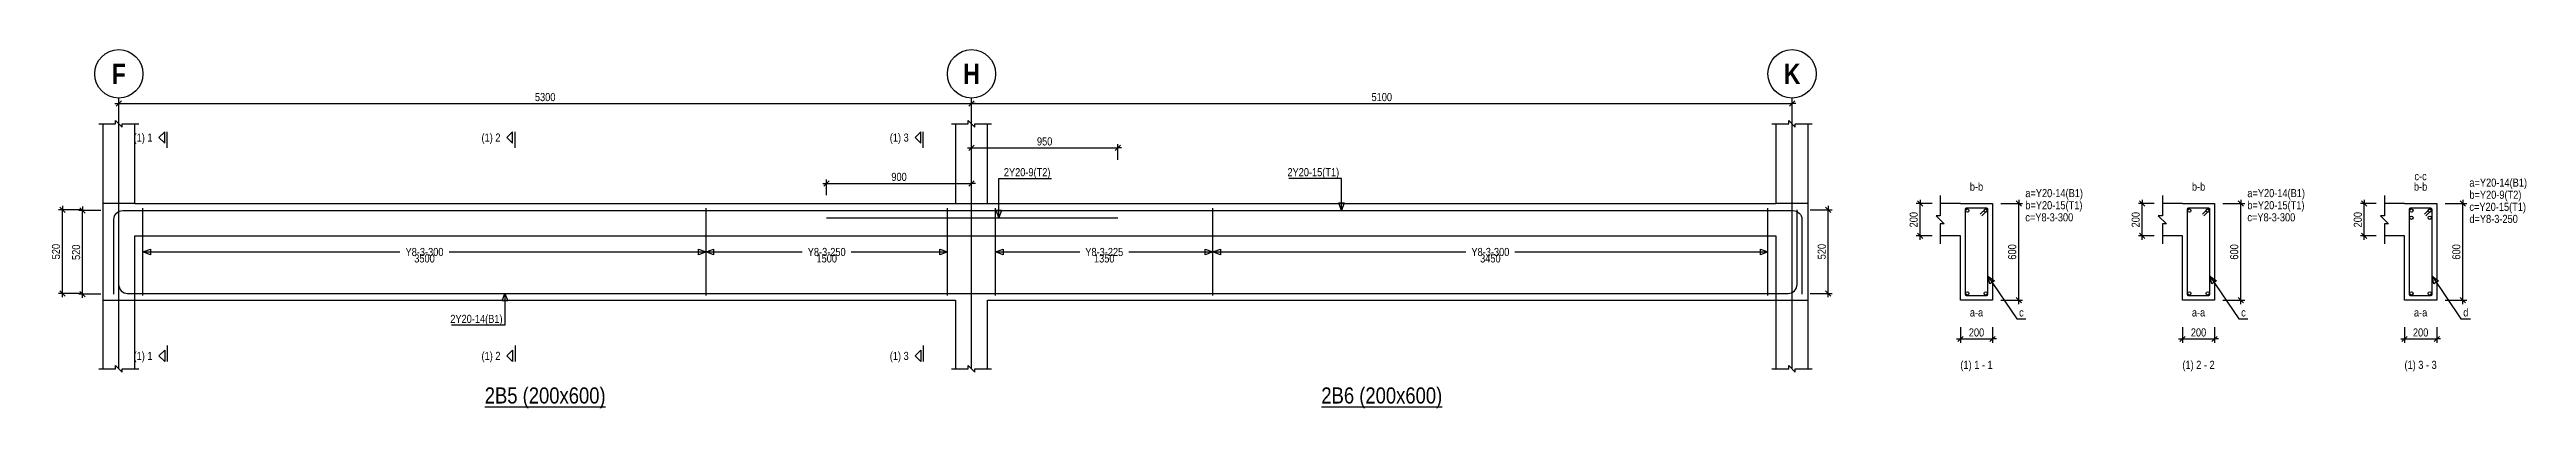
# Model space of a CAD drawing. Extents: x 0 to 206258, y -403073 to 0.
# Drawn here: x 35156 to 65947, y -220874 to -216424 of the extents above; entities that cross this region are included whole.
import ezdxf
from ezdxf.enums import TextEntityAlignment as Align
from ezdxf.lldxf.tags import DXFTag

# ---------------------------------------------------------------- set-up
doc = ezdxf.new("R2010")
doc.units = 0
doc.header["$LTSCALE"] = 1000
for name, color, linetype in [('Axis Circle(Dir 2)', 150, 'Continuous'), ('Axis Label(Dir 1)', 7, 'Continuous'), ('Axis Line(Dir 2)', 150, 'CENTER2'), ('Break Line', 5, 'Continuous'), ('Dimension Line', 5, 'Continuous'), ('Dimension Text', 5, 'Continuous'), ('Front Elevation Line', 40, 'Continuous'), ('Leader Line', 5, 'Continuous'), ('Link Line', 3, 'Continuous'), ('Rebar Label', 6, 'Continuous'), ('Rebar Line', 7, 'Continuous'), ('Section Label', 1, 'Continuous'), ('Section Line', 1, 'Continuous'), ('Top Rebar Label', 6, 'Continuous'), ('Top Rebar Line', 7, 'Continuous')]:
    doc.layers.add(name, color=color, linetype=linetype)
for name, color, linetype, true_color in [('Beam Label(D)', 94, 'Continuous', 0x008100), ('Beam Line(D)', 112, 'Continuous', 0x00bd5e), ('Link Label', 94, 'Continuous', 0x008100)]:
    doc.layers.add(name, color=color, linetype=linetype, true_color=true_color)
doc.styles.add('Axis Label(Dir 1)', font='ARIALNB.TTF', dxfattribs={"height": 250})
doc.styles.add('Beam Label(D)', font='ARIALN.TTF', dxfattribs={"height": 200})
doc.styles.add('Dimension Text', font='ARIALN.TTF', dxfattribs={"height": 100})
doc.styles.add('Link Label', font='ARIALN.TTF', dxfattribs={"height": 100})
doc.styles.add('Rebar Label', font='ARIALN.TTF', dxfattribs={"height": 100})
doc.styles.add('Section Label', font='ARIALN.TTF', dxfattribs={"height": 100})
doc.styles.add('Top Rebar Label', font='ARIALN.TTF', dxfattribs={"height": 100})
tags = doc.linetypes.add('CENTER2', pattern=[1.125, 0.75, -0.125, 0.125, -0.125]).pattern_tags.tags
tags[10:11] = [DXFTag(74, 4), DXFTag(75, 0), DXFTag(340, '0'), DXFTag(46, 0.0), DXFTag(50, 0.0), DXFTag(44, 0.0), DXFTag(45, 0.0)]
tags[8:9] = [DXFTag(74, 4), DXFTag(75, 0), DXFTag(340, '0'), DXFTag(46, 0.0), DXFTag(50, 0.0), DXFTag(44, 0.0), DXFTag(45, 0.0)]
tags[6:7] = [DXFTag(74, 4), DXFTag(75, 0), DXFTag(340, '0'), DXFTag(46, 0.0), DXFTag(50, 0.0), DXFTag(44, 0.0), DXFTag(45, 0.0)]
tags[4:5] = [DXFTag(74, 4), DXFTag(75, 0), DXFTag(340, '0'), DXFTag(46, 0.0), DXFTag(50, 0.0), DXFTag(44, 0.0), DXFTag(45, 0.0)]
doc.dimstyles.new('BEAM', dxfattribs={"dimtxt": 100, "dimasz": 30, "dimexe": 48.3, "dimexo": 103.5, "dimgap": 30, "dimtad": 1, "dimtoh": 1, "dimdec": 1, "dimlfac": 0.5, "dimdsep": 46, "dimtxsty": 'Dimension Text', "dimblk": 'PCDIM_TICK', "dimcen": 0.09, "dimclrd": 5, "dimclre": 5, "dimclrt": 5, "dimadec": 1, "dimazin": 0, "dimtp": 1, "dimtm": 1, "dimtfac": 1, "dimtdec": 4, "dimtofl": 0, "dimtmove": 0, "dimatfit": 3, "dimfxl": 1, "dimtolj": 1, "dimtzin": 0, "dimarcsym": 0})

msp = doc.modelspace()

# ---------------------------------------------------------------- texts
at = {"layer": 'Axis Label(Dir 1)', "transparency": 33554687, "style": 'Axis Label(Dir 1)'}
for s, p in [('F', (36017.055, -216724.284)), ('H', (46617.055, -216724.284)), ('K', (56817.055, -216724.284))]:
    msp.add_text(s, height=250, dxfattribs=at).set_placement(p, align=Align.MIDDLE_CENTER)
at = {"layer": 'Beam Label(D)', "transparency": 33554687, "style": 'Beam Label(D)'}
for s, p in [('%%U2B5 (200x600)', (41317.055, -220614.284)), ('%%U2B6 (200x600)', (51717.055, -220614.284))]:
    msp.add_text(s, height=200, dxfattribs=at).set_placement(p, align=Align.TOP_CENTER)
at = {"layer": 'Dimension Text', "transparency": 33554687, "style": 'Dimension Text'}
for s, p in [('3500', (39817.055, -218964.284)), ('1500', (44817.055, -218964.284)), ('1350', (48267.056, -218964.284)), ('3450', (53067.056, -218964.284))]:
    msp.add_text(s, height=100, dxfattribs=at).set_placement(p, align=Align.TOP_CENTER)
at = {"layer": 'Link Label', "transparency": 33554687, "style": 'Link Label'}
for s, p in [(' c=Y8-3-300', (59685.056, -218554.284)), (' c=Y8-3-300', (62445.295, -218554.284)), (' d=Y8-3-250', (65205.533, -218574.284)), ('c', (59640.056, -219734.284)), ('c', (62400.295, -219734.284)), ('d', (65160.533, -219734.284))]:
    msp.add_text(s, height=100, dxfattribs=at).set_placement(p)
for s, p in [('Y8-3-300', (39817.055, -218934.284)), ('Y8-3-250', (44817.055, -218934.284)), ('Y8-3-225', (48267.056, -218934.284)), ('Y8-3-300', (53067.056, -218934.284))]:
    msp.add_text(s, height=100, dxfattribs=at).set_placement(p, align=Align.MIDDLE_CENTER)
at = {"layer": 'Rebar Label', "transparency": 33554687, "style": 'Rebar Label'}
for s, p in [('c-c', (64630.533, -218074.284)), ('b-b', (59110.056, -218204.284)), ('b-b', (61870.295, -218204.284)), ('b-b', (64630.533, -218204.284)), ('a-a', (59110.056, -219764.284)), ('a-a', (61870.295, -219764.284)), ('a-a', (64630.533, -219764.284))]:
    msp.add_text(s, height=100, dxfattribs=at).set_placement(p, align=Align.BOTTOM_CENTER)
for p in [(59685.056, -218254.284), (62445.295, -218254.284), (65205.533, -218124.284)]:
    msp.add_text(' a=Y20-14(B1)', height=100, dxfattribs=at).set_placement(p)
msp.add_text(' 2Y20-14(B1)', height=100, dxfattribs=at).set_placement((40787.056, -219814.284), align=Align.RIGHT)
at = {"layer": 'Section Label', "transparency": 33554687, "style": 'Section Label'}
for s, p in [('(1) 1', (36436.345, -217514.994)), ('(1) 2', (40761.345, -217514.994)), ('(1) 3', (45836.345, -217514.994)), ('(1) 1', (36436.345, -220223.573)), ('(1) 2', (40761.345, -220223.573)), ('(1) 3', (45836.345, -220223.573))]:
    msp.add_text(s, height=100, dxfattribs=at).set_placement(p, align=Align.MIDDLE_RIGHT)
for s, p in [('(1) 1 - 1', (59110.056, -220414.284)), ('(1) 2 - 2', (61870.295, -220414.284)), ('(1) 3 - 3', (64630.533, -220414.284))]:
    msp.add_text(s, height=100, dxfattribs=at).set_placement(p, align=Align.BOTTOM_CENTER)
at = {"layer": 'Top Rebar Label', "transparency": 33554687, "style": 'Top Rebar Label'}
for s, p in [(' 2Y20-9(T2)', (46987.056, -217994.284)), (' b=Y20-15(T1)', (59685.056, -218404.284)), (' b=Y20-15(T1)', (62445.295, -218404.284)), (' b=Y20-9(T2)', (65205.533, -218274.284)), (' c=Y20-15(T1)', (65205.533, -218424.284))]:
    msp.add_text(s, height=100, dxfattribs=at).set_placement(p)
msp.add_text(' 2Y20-15(T1)', height=100, dxfattribs=at).set_placement((51187.055, -217994.284), align=Align.RIGHT)

# ---------------------------------------------------------------- blocks, each defined once
blk = doc.blocks.new('PCDIM_TICK')
at = {"layer": 'Dimension Line', "color": 0, "transparency": 33554687}
for p, q in [((1.1, 1.1), (-1.1, -1.1)), ((1.6, 0), (0, 0))]:
    blk.add_line(p, q, dxfattribs=at)
blk = doc.blocks.new('*U2961')
at = {"layer": 'Dimension Line', "color": 5, "true_color": 0x0000ff, "transparency": 16777216}
for p, q in [((44815, -218231), (44815, -218036)), ((44815, -218084), (46617, -218084)), ((46617, -218231), (46617, -218036))]:
    blk.add_line(p, q, dxfattribs=at)
at = {"layer": 'Dimension Line', "color": 5, "true_color": 0x0000ff, "transparency": 16777216, "xscale": 30, "yscale": 30, "rotation": 180.0000000000004}
blk.add_blockref('PCDIM_TICK', (44815, -218084), dxfattribs=at)
at = {"layer": 'Dimension Line', "color": 5, "true_color": 0x0000ff, "transparency": 16777216, "xscale": 30, "yscale": 30}
blk.add_blockref('PCDIM_TICK', (46617, -218084), dxfattribs=at)
at = {"layer": 'Dimension Line', "color": 5, "true_color": 0x0000ff, "transparency": 16777216, "insert": (45716, -218054), "char_height": 100, "width": 181.5, "attachment_point": 8, "style": 'Dimension Text'}
blk.add_mtext('900', dxfattribs=at)
blk = doc.blocks.new('*U2962')
at = {"layer": 'Dimension Line', "color": 5, "true_color": 0x0000ff, "transparency": 16777216}
for p, q in [((35792, -218420), (35519, -218420)), ((35567, -219456), (35567, -218420)), ((35792, -219456), (35519, -219456))]:
    blk.add_line(p, q, dxfattribs=at)
at = {"layer": 'Dimension Line', "color": 5, "true_color": 0x0000ff, "transparency": 16777216, "xscale": 30, "yscale": 30}
for p, rotation in [((35567, -218420), 89.99999999999447), ((35567, -219456), 269.9999999999834)]:
    blk.add_blockref('PCDIM_TICK', p, dxfattribs=dict(at, rotation=rotation))
at = {"layer": 'Dimension Line', "color": 5, "true_color": 0x0000ff, "transparency": 16777216, "insert": (35537, -218938), "char_height": 100, "width": 181.5, "attachment_point": 8, "rotation": 90, "style": 'Dimension Text'}
blk.add_mtext('520', dxfattribs=at)
blk = doc.blocks.new('*U2963')
at = {"layer": 'Dimension Line', "color": 5, "true_color": 0x0000ff, "transparency": 16777216}
for p, q in [((35542, -218412), (35269, -218412)), ((35317, -219448), (35317, -218412)), ((35542, -219448), (35269, -219448))]:
    blk.add_line(p, q, dxfattribs=at)
at = {"layer": 'Dimension Line', "color": 5, "true_color": 0x0000ff, "transparency": 16777216, "xscale": 30, "yscale": 30}
for p, rotation in [((35317, -218412), 89.99999999999447), ((35317, -219448), 269.9999999999834)]:
    blk.add_blockref('PCDIM_TICK', p, dxfattribs=dict(at, rotation=rotation))
at = {"layer": 'Dimension Line', "color": 5, "true_color": 0x0000ff, "transparency": 16777216, "insert": (35287, -218930), "char_height": 100, "width": 181.5, "attachment_point": 8, "rotation": 90, "style": 'Dimension Text'}
blk.add_mtext('520', dxfattribs=at)
blk = doc.blocks.new('*U2964')
at = {"layer": 'Dimension Line', "color": 5, "true_color": 0x0000ff, "transparency": 16777216}
for p, q in [((36017, -217241), (36017, -217046)), ((46617, -217241), (46617, -217046)), ((36017, -217094), (46617, -217094))]:
    blk.add_line(p, q, dxfattribs=at)
at = {"layer": 'Dimension Line', "color": 5, "true_color": 0x0000ff, "transparency": 16777216, "xscale": 30, "yscale": 30, "rotation": 180.0000000000004}
blk.add_blockref('PCDIM_TICK', (36017, -217094), dxfattribs=at)
at = {"layer": 'Dimension Line', "color": 5, "true_color": 0x0000ff, "transparency": 16777216, "xscale": 30, "yscale": 30}
blk.add_blockref('PCDIM_TICK', (46617, -217094), dxfattribs=at)
at = {"layer": 'Dimension Line', "color": 5, "true_color": 0x0000ff, "transparency": 16777216, "insert": (41317, -217064), "char_height": 100, "width": 245.98, "attachment_point": 8, "style": 'Dimension Text'}
blk.add_mtext('5300', dxfattribs=at)
blk = doc.blocks.new('*U2974')
at = {"layer": 'Dimension Line', "color": 5, "true_color": 0x0000ff, "transparency": 16777216}
for p, q in [((46617, -217791), (46617, -217596)), ((46617, -217644), (48435, -217644)), ((48435, -217791), (48435, -217596))]:
    blk.add_line(p, q, dxfattribs=at)
at = {"layer": 'Dimension Line', "color": 5, "true_color": 0x0000ff, "transparency": 16777216, "xscale": 30, "yscale": 30, "rotation": 180.0000000000004}
blk.add_blockref('PCDIM_TICK', (46617, -217644), dxfattribs=at)
at = {"layer": 'Dimension Line', "color": 5, "true_color": 0x0000ff, "transparency": 16777216, "xscale": 30, "yscale": 30}
blk.add_blockref('PCDIM_TICK', (48435, -217644), dxfattribs=at)
at = {"layer": 'Dimension Line', "color": 5, "true_color": 0x0000ff, "transparency": 16777216, "insert": (47526, -217614), "char_height": 100, "width": 181.5, "attachment_point": 8, "style": 'Dimension Text'}
blk.add_mtext('950', dxfattribs=at)
blk = doc.blocks.new('*U2975')
at = {"layer": 'Dimension Line', "color": 5, "true_color": 0x0000ff, "transparency": 16777216}
for p, q in [((57043, -218412), (57315, -218412)), ((57267, -219448), (57267, -218412)), ((57043, -219448), (57315, -219448))]:
    blk.add_line(p, q, dxfattribs=at)
at = {"layer": 'Dimension Line', "color": 5, "true_color": 0x0000ff, "transparency": 16777216, "xscale": 30, "yscale": 30}
for p, rotation in [((57267, -218412), 89.99999999999447), ((57267, -219448), 269.9999999999834)]:
    blk.add_blockref('PCDIM_TICK', p, dxfattribs=dict(at, rotation=rotation))
at = {"layer": 'Dimension Line', "color": 5, "true_color": 0x0000ff, "transparency": 16777216, "insert": (57237, -218930), "char_height": 100, "width": 181.5, "attachment_point": 8, "rotation": 90, "style": 'Dimension Text'}
blk.add_mtext('520', dxfattribs=at)
blk = doc.blocks.new('*U2976')
at = {"layer": 'Dimension Line', "color": 5, "true_color": 0x0000ff, "transparency": 16777216}
for p, q in [((46617, -217241), (46617, -217046)), ((56817, -217241), (56817, -217046)), ((46617, -217094), (56817, -217094))]:
    blk.add_line(p, q, dxfattribs=at)
at = {"layer": 'Dimension Line', "color": 5, "true_color": 0x0000ff, "transparency": 16777216, "xscale": 30, "yscale": 30, "rotation": 180.0000000000004}
blk.add_blockref('PCDIM_TICK', (46617, -217094), dxfattribs=at)
at = {"layer": 'Dimension Line', "color": 5, "true_color": 0x0000ff, "transparency": 16777216, "xscale": 30, "yscale": 30}
blk.add_blockref('PCDIM_TICK', (56817, -217094), dxfattribs=at)
at = {"layer": 'Dimension Line', "color": 5, "true_color": 0x0000ff, "transparency": 16777216, "insert": (51717, -217064), "char_height": 100, "width": 245.98, "attachment_point": 8, "style": 'Dimension Text'}
blk.add_mtext('5100', dxfattribs=at)
blk = doc.blocks.new('*U2965')
at = {"layer": 'Dimension Line', "color": 5, "true_color": 0x0000ff, "transparency": 16777216}
for p, q in [((59414, -218334), (59683, -218334)), ((59635, -219534), (59635, -218334)), ((59414, -219534), (59683, -219534))]:
    blk.add_line(p, q, dxfattribs=at)
at = {"layer": 'Dimension Line', "color": 5, "true_color": 0x0000ff, "transparency": 16777216, "xscale": 30, "yscale": 30}
for p, rotation in [((59635, -218334), 89.99999999999447), ((59635, -219534), 269.9999999999834)]:
    blk.add_blockref('PCDIM_TICK', p, dxfattribs=dict(at, rotation=rotation))
at = {"layer": 'Dimension Line', "color": 5, "true_color": 0x0000ff, "transparency": 16777216, "insert": (59605, -218934), "char_height": 100, "width": 181.97, "attachment_point": 8, "rotation": 90, "style": 'Dimension Text'}
blk.add_mtext('600', dxfattribs=at)
blk = doc.blocks.new('*U2966')
at = {"layer": 'Dimension Line', "color": 5, "true_color": 0x0000ff, "transparency": 16777216}
for p, q in [((58557, -218334), (58362, -218334)), ((58410, -218734), (58410, -218334)), ((58557, -218734), (58362, -218734))]:
    blk.add_line(p, q, dxfattribs=at)
at = {"layer": 'Dimension Line', "color": 5, "true_color": 0x0000ff, "transparency": 16777216, "xscale": 30, "yscale": 30}
for p, rotation in [((58410, -218334), 89.99999999999447), ((58410, -218734), 269.9999999999834)]:
    blk.add_blockref('PCDIM_TICK', p, dxfattribs=dict(at, rotation=rotation))
at = {"layer": 'Dimension Line', "color": 5, "true_color": 0x0000ff, "transparency": 16777216, "insert": (58380, -218534), "char_height": 100, "width": 182.77, "attachment_point": 8, "rotation": 90, "style": 'Dimension Text'}
blk.add_mtext('200', dxfattribs=at)
blk = doc.blocks.new('*U2967')
at = {"layer": 'Dimension Line', "color": 5, "true_color": 0x0000ff, "transparency": 16777216}
for p, q in [((58910, -219868), (58910, -220063)), ((58910, -220014), (59310, -220014)), ((59310, -219868), (59310, -220063))]:
    blk.add_line(p, q, dxfattribs=at)
at = {"layer": 'Dimension Line', "color": 5, "true_color": 0x0000ff, "transparency": 16777216, "xscale": 30, "yscale": 30, "rotation": 180.0000000000004}
blk.add_blockref('PCDIM_TICK', (58910, -220014), dxfattribs=at)
at = {"layer": 'Dimension Line', "color": 5, "true_color": 0x0000ff, "transparency": 16777216, "xscale": 30, "yscale": 30}
blk.add_blockref('PCDIM_TICK', (59310, -220014), dxfattribs=at)
at = {"layer": 'Dimension Line', "color": 5, "true_color": 0x0000ff, "transparency": 16777216, "insert": (59110, -219984), "char_height": 100, "width": 182.77, "attachment_point": 8, "style": 'Dimension Text'}
blk.add_mtext('200', dxfattribs=at)
blk = doc.blocks.new('*U2968')
at = {"layer": 'Dimension Line', "color": 5, "true_color": 0x0000ff, "transparency": 16777216}
for p, q in [((62174, -218334), (62444, -218334)), ((62395, -219534), (62395, -218334)), ((62174, -219534), (62444, -219534))]:
    blk.add_line(p, q, dxfattribs=at)
at = {"layer": 'Dimension Line', "color": 5, "true_color": 0x0000ff, "transparency": 16777216, "xscale": 30, "yscale": 30}
for p, rotation in [((62395, -218334), 89.99999999999447), ((62395, -219534), 269.9999999999834)]:
    blk.add_blockref('PCDIM_TICK', p, dxfattribs=dict(at, rotation=rotation))
at = {"layer": 'Dimension Line', "color": 5, "true_color": 0x0000ff, "transparency": 16777216, "insert": (62365, -218934), "char_height": 100, "width": 181.97, "attachment_point": 8, "rotation": 90, "style": 'Dimension Text'}
blk.add_mtext('600', dxfattribs=at)
blk = doc.blocks.new('*U2969')
at = {"layer": 'Dimension Line', "color": 5, "true_color": 0x0000ff, "transparency": 16777216}
for p, q in [((61317, -218334), (61122, -218334)), ((61170, -218734), (61170, -218334)), ((61317, -218734), (61122, -218734))]:
    blk.add_line(p, q, dxfattribs=at)
at = {"layer": 'Dimension Line', "color": 5, "true_color": 0x0000ff, "transparency": 16777216, "xscale": 30, "yscale": 30}
for p, rotation in [((61170, -218334), 89.99999999999447), ((61170, -218734), 269.9999999999834)]:
    blk.add_blockref('PCDIM_TICK', p, dxfattribs=dict(at, rotation=rotation))
at = {"layer": 'Dimension Line', "color": 5, "true_color": 0x0000ff, "transparency": 16777216, "insert": (61140, -218534), "char_height": 100, "width": 182.77, "attachment_point": 8, "rotation": 90, "style": 'Dimension Text'}
blk.add_mtext('200', dxfattribs=at)
blk = doc.blocks.new('*U2970')
at = {"layer": 'Dimension Line', "color": 5, "true_color": 0x0000ff, "transparency": 16777216}
for p, q in [((61670, -219868), (61670, -220063)), ((61670, -220014), (62070, -220014)), ((62070, -219868), (62070, -220063))]:
    blk.add_line(p, q, dxfattribs=at)
at = {"layer": 'Dimension Line', "color": 5, "true_color": 0x0000ff, "transparency": 16777216, "xscale": 30, "yscale": 30, "rotation": 180.0000000000004}
blk.add_blockref('PCDIM_TICK', (61670, -220014), dxfattribs=at)
at = {"layer": 'Dimension Line', "color": 5, "true_color": 0x0000ff, "transparency": 16777216, "xscale": 30, "yscale": 30}
blk.add_blockref('PCDIM_TICK', (62070, -220014), dxfattribs=at)
at = {"layer": 'Dimension Line', "color": 5, "true_color": 0x0000ff, "transparency": 16777216, "insert": (61870, -219984), "char_height": 100, "width": 182.77, "attachment_point": 8, "style": 'Dimension Text'}
blk.add_mtext('200', dxfattribs=at)
blk = doc.blocks.new('*U2971')
at = {"layer": 'Dimension Line', "color": 5, "true_color": 0x0000ff, "transparency": 16777216}
for p, q in [((64934, -218334), (65204, -218334)), ((65156, -219534), (65156, -218334)), ((64934, -219534), (65204, -219534))]:
    blk.add_line(p, q, dxfattribs=at)
at = {"layer": 'Dimension Line', "color": 5, "true_color": 0x0000ff, "transparency": 16777216, "xscale": 30, "yscale": 30}
for p, rotation in [((65156, -218334), 89.99999999999447), ((65156, -219534), 269.9999999999834)]:
    blk.add_blockref('PCDIM_TICK', p, dxfattribs=dict(at, rotation=rotation))
at = {"layer": 'Dimension Line', "color": 5, "true_color": 0x0000ff, "transparency": 16777216, "insert": (65126, -218934), "char_height": 100, "width": 181.97, "attachment_point": 8, "rotation": 90, "style": 'Dimension Text'}
blk.add_mtext('600', dxfattribs=at)
blk = doc.blocks.new('*U2972')
at = {"layer": 'Dimension Line', "color": 5, "true_color": 0x0000ff, "transparency": 16777216}
for p, q in [((64077, -218334), (63882, -218334)), ((63931, -218734), (63931, -218334)), ((64077, -218734), (63882, -218734))]:
    blk.add_line(p, q, dxfattribs=at)
at = {"layer": 'Dimension Line', "color": 5, "true_color": 0x0000ff, "transparency": 16777216, "xscale": 30, "yscale": 30}
for p, rotation in [((63931, -218334), 89.99999999999447), ((63931, -218734), 269.9999999999834)]:
    blk.add_blockref('PCDIM_TICK', p, dxfattribs=dict(at, rotation=rotation))
at = {"layer": 'Dimension Line', "color": 5, "true_color": 0x0000ff, "transparency": 16777216, "insert": (63901, -218534), "char_height": 100, "width": 182.77, "attachment_point": 8, "rotation": 90, "style": 'Dimension Text'}
blk.add_mtext('200', dxfattribs=at)
blk = doc.blocks.new('*U2973')
at = {"layer": 'Dimension Line', "color": 5, "true_color": 0x0000ff, "transparency": 16777216}
for p, q in [((64431, -219868), (64431, -220063)), ((64431, -220014), (64831, -220014)), ((64831, -219868), (64831, -220063))]:
    blk.add_line(p, q, dxfattribs=at)
at = {"layer": 'Dimension Line', "color": 5, "true_color": 0x0000ff, "transparency": 16777216, "xscale": 30, "yscale": 30, "rotation": 180.0000000000004}
blk.add_blockref('PCDIM_TICK', (64431, -220014), dxfattribs=at)
at = {"layer": 'Dimension Line', "color": 5, "true_color": 0x0000ff, "transparency": 16777216, "xscale": 30, "yscale": 30}
blk.add_blockref('PCDIM_TICK', (64831, -220014), dxfattribs=at)
at = {"layer": 'Dimension Line', "color": 5, "true_color": 0x0000ff, "transparency": 16777216, "insert": (64631, -219984), "char_height": 100, "width": 182.77, "attachment_point": 8, "style": 'Dimension Text'}
blk.add_mtext('200', dxfattribs=at)

# ---------------------------------------------------------------- dimensions: what is measured, and where the dimension line sits
at = {"layer": 'Dimension Line', "transparency": 33554687}
for base, p1, p2, text, picture, middle in [((41317.055, -217094.284), (36017.055, -217344.284), (46617.055, -217344.284), '5300', '*U2964', (41317.055, -217094.284)), ((51717.055, -217094.284), (46617.055, -217344.284), (56817.055, -217344.284), '5100', '*U2976', (51717.055, -217094.284)), ((47526.056, -217644.284), (46617.056, -217894.284), (48435.055, -217894.284), '950', '*U2974', (47526.056, -217644.284)), ((45716.056, -218084.284), (44815.055, -218334.284), (46617.056, -218334.284), '900', '*U2961', (45716.056, -218084.284)), ((59110.056, -220014.284), (58910.056, -219764.284), (59310.056, -219764.284), '200', '*U2967', (59110.056, -220014.284)), ((61870.295, -220014.284), (61670.295, -219764.284), (62070.295, -219764.284), '200', '*U2970', (61870.295, -220014.284)), ((64630.533, -220014.284), (64430.533, -219764.284), (64830.533, -219764.284), '200', '*U2973', (64630.533, -220014.284))]:
    dim = msp.add_linear_dim(base=base, p1=p1, p2=p2, text=text, dimstyle='BEAM', override={"dimscale": 1, "dimtxt": 100, "dimasz": 30, "dimexe": 48.3, "dimexo": 103.5, "dimgap": 30, "dimtad": 1, "dimtih": 0, "dimdec": 1, "dimlfac": 0.5, "dimzin": 8, "dimlunit": 2, "dimpost": '', "dimtxsty": 'Dimension Text', "dimblk": 'PCDIM_TICK', "dimse1": 0, "dimse2": 0, "dimsd2": 0, "dimclrd": 5, "dimclre": 5, "dimclrt": 5, "dimaunit": 0, "dimadec": 1, "dimazin": 0, "dimtol": 0, "dimtp": 1, "dimtm": 1, "dimtmove": 0}, dxfattribs=at)
    dim.commit()
    dim.dimension.update_dxf_attribs({"geometry": picture, "text_midpoint": middle})
for base, p1, p2, angle, text, picture, middle in [((58410.056, -218534.284), (58660.056, -218734.284), (58660.056, -218334.284), 90, '200', '*U2966', (58410.056, -218534.284)), ((59635.056, -218934.284), (59310.056, -219534.284), (59310.056, -218334.284), 90, '600', '*U2965', (59635.056, -218934.284)), ((61170.295, -218534.284), (61420.295, -218734.284), (61420.295, -218334.284), 90, '200', '*U2969', (61170.295, -218534.284)), ((62395.295, -218934.284), (62070.295, -219534.284), (62070.295, -218334.284), 90, '600', '*U2968', (62395.295, -218934.284)), ((63930.533, -218534.284), (64180.533, -218734.284), (64180.533, -218334.284), 90, '200', '*U2972', (63930.533, -218534.284)), ((65155.533, -218934.284), (64830.533, -219534.284), (64830.533, -218334.284), 90, '600', '*U2971', (65155.533, -218934.284)), ((35317.055, -218930.284), (35645.055, -219448.284), (35645.055, -218412.284), 90, '520', '*U2963', (35317.055, -218930.284)), ((35567.055, -218938.284), (35895.055, -219456.284), (35895.055, -218420.284), 90, '520', '*U2962', (35567.055, -218938.284)), ((57267.056, -218930.283), (56939.056, -219448.284), (56939.055, -218412.284), 90.0000489, '520', '*U2975', (57267.056, -218930.283))]:
    dim = msp.add_linear_dim(base=base, p1=p1, p2=p2, angle=angle, text=text, dimstyle='BEAM', override={"dimscale": 1, "dimtxt": 100, "dimasz": 30, "dimexe": 48.3, "dimexo": 103.5, "dimgap": 30, "dimtad": 1, "dimtih": 0, "dimdec": 1, "dimlfac": 0.5, "dimzin": 8, "dimlunit": 2, "dimpost": '', "dimtxsty": 'Dimension Text', "dimblk": 'PCDIM_TICK', "dimse1": 0, "dimse2": 0, "dimsd2": 0, "dimclrd": 5, "dimclre": 5, "dimclrt": 5, "dimaunit": 0, "dimadec": 1, "dimazin": 0, "dimtol": 0, "dimtp": 1, "dimtm": 1, "dimtmove": 0}, dxfattribs=at)
    dim.commit()
    dim.dimension.update_dxf_attribs({"geometry": picture, "text_midpoint": middle})

# ---------------------------------------------------------------- linework, layer by layer
at = {"layer": 'Axis Circle(Dir 2)', "transparency": 33554687}
for centre in [(36017.055, -216724.284), (46617.055, -216724.284), (56817.055, -216724.284)]:
    msp.add_circle(centre, 300, dxfattribs=at)
at = {"layer": 'Axis Line(Dir 2)', "transparency": 33554687}
for points in [[(36017.055, -220384.284), (36017.055, -217024.284)], [(46617.055, -220384.284), (46617.055, -217024.284)], [(56817.055, -220384.284), (56817.055, -217024.284)]]:
    msp.add_lwpolyline(points, dxfattribs=at)
at = {"layer": 'Beam Line(D)', "transparency": 33554687}
for points in [[(35817.055, -217344.284), (35817.055, -218334.284)], [(36217.055, -218334.284), (36217.055, -217344.284)], [(46417.055, -217344.284), (46417.055, -218334.284)], [(46817.055, -218334.284), (46817.056, -217344.284)], [(56617.056, -217344.284), (56617.055, -218334.284)], [(57017.055, -218334.284), (57017.055, -217344.284)], [(35817.055, -218334.284), (35817.055, -220384.284)], [(36217.055, -218334.284), (46417.055, -218334.284)], [(46817.055, -218334.284), (56617.055, -218334.284)], [(57017.055, -220384.284), (57017.055, -218334.284)], [(58910.056, -218334.284), (59310.056, -218334.284), (59310.056, -219534.284), (58910.056, -219534.284), (58910.056, -218734.284), (58660.056, -218734.284)], [(58910.056, -218334.284), (58660.056, -218334.284)], [(58910.056, -218334.284), (58910.056, -218334.284)], [(61670.295, -218334.284), (62070.295, -218334.284), (62070.295, -219534.284), (61670.295, -219534.284), (61670.295, -218734.284), (61420.295, -218734.284)], [(61670.295, -218334.284), (61420.295, -218334.284)], [(61670.295, -218334.284), (61670.295, -218334.284)], [(64430.533, -218334.284), (64830.533, -218334.284), (64830.533, -219534.284), (64430.533, -219534.284), (64430.533, -218734.284), (64180.533, -218734.284)], [(64430.533, -218334.284), (64180.533, -218334.284)], [(64430.533, -218334.284), (64430.533, -218334.284)], [(36217.055, -220384.284), (36217.055, -219534.284)], [(36217.055, -219534.284), (46417.055, -219534.284)], [(46417.055, -219534.284), (46417.055, -220384.284)], [(46817.056, -220384.284), (46817.056, -219534.284)], [(46817.056, -219534.284), (56617.056, -219534.284)], [(56617.056, -219534.284), (56617.056, -220384.284)]]:
    msp.add_lwpolyline(points, dxfattribs=at)
at = {"layer": 'Break Line', "transparency": 33554687}
for points in [[(35767.055, -217344.284), (35977.055, -217344.284), (35977.055, -217304.284), (36057.055, -217384.284), (36057.055, -217344.284), (36267.055, -217344.284)], [(46367.055, -217344.284), (46577.055, -217344.284), (46577.055, -217304.284), (46657.055, -217384.284), (46657.055, -217344.284), (46867.056, -217344.284)], [(56567.056, -217344.284), (56777.056, -217344.284), (56777.056, -217304.284), (56857.056, -217384.284), (56857.056, -217344.284), (57067.055, -217344.284)], [(58660.056, -218234.284), (58660.056, -218484.284), (58610.056, -218484.284), (58710.056, -218584.284), (58660.056, -218584.284), (58660.056, -218834.284)], [(61420.295, -218234.284), (61420.295, -218484.284), (61370.295, -218484.284), (61470.295, -218584.284), (61420.295, -218584.284), (61420.295, -218834.284)], [(64180.533, -218234.284), (64180.533, -218484.284), (64130.533, -218484.284), (64230.533, -218584.284), (64180.533, -218584.284), (64180.533, -218834.284)], [(35767.055, -220384.284), (35977.055, -220384.284), (35977.055, -220344.284), (36057.055, -220424.284), (36057.055, -220384.284), (36267.055, -220384.284)], [(46367.055, -220384.284), (46577.055, -220384.284), (46577.055, -220344.284), (46657.055, -220424.284), (46657.055, -220384.284), (46867.056, -220384.284)], [(56567.056, -220384.284), (56777.056, -220384.284), (56777.056, -220344.284), (56857.056, -220424.284), (56857.056, -220384.284), (57067.055, -220384.284)]]:
    msp.add_lwpolyline(points, dxfattribs=at)
at = {"layer": 'Front Elevation Line', "transparency": 33554687}
for points in [[(36217.055, -218334.284), (35817.055, -218334.284)], [(35817.055, -218334.284), (35817.055, -219534.284)], [(36217.055, -218334.284), (56617.055, -218334.284)], [(57017.055, -218334.284), (56617.055, -218334.284)], [(57017.055, -219534.284), (57017.055, -218334.284)], [(36217.055, -219534.284), (36217.055, -218734.284)], [(36217.055, -218734.284), (56617.055, -218734.284)], [(56617.056, -218734.284), (56617.055, -219534.284)], [(35817.055, -219534.284), (36217.055, -219534.284)], [(56617.055, -219534.284), (57017.055, -219534.284)]]:
    msp.add_lwpolyline(points, dxfattribs=at)
at = {"layer": 'Leader Line', "transparency": 33554687}
for points in [[(46957.055, -218510.284), (46957.056, -218024.284), (47612.047, -218024.284)], [(51217.055, -218420.284), (51217.055, -218024.284), (50562.064, -218024.284)], [(46922.853, -218416.314), (46991.257, -218416.314), (46957.055, -218510.284), (46922.853, -218416.314)], [(51182.853, -218326.314), (51251.257, -218326.314), (51217.055, -218420.284), (51182.853, -218326.314)], [(36317.055, -218934.284), (36411.025, -218900.082), (36411.025, -218968.486), (36317.055, -218934.284), (39512.411, -218934.284)], [(40121.699, -218934.284), (43317.055, -218934.284), (43223.086, -218968.486), (43223.086, -218900.082), (43317.055, -218934.284)], [(43317.055, -218934.284), (43411.024, -218900.082), (43411.024, -218968.486), (43317.055, -218934.284), (44512.411, -218934.284)], [(45121.699, -218934.284), (46317.055, -218934.284), (46223.085, -218968.486), (46223.085, -218900.082), (46317.055, -218934.284)], [(46917.056, -218934.284), (47011.025, -218900.082), (47011.025, -218968.486), (46917.056, -218934.284), (47962.412, -218934.284)], [(48571.7, -218934.284), (49617.056, -218934.284), (49523.086, -218968.486), (49523.086, -218900.082), (49617.056, -218934.284)], [(49617.056, -218934.284), (49711.025, -218900.082), (49711.025, -218968.486), (49617.056, -218934.284), (52762.412, -218934.284)], [(53371.7, -218934.284), (56517.055, -218934.284), (56423.086, -218968.486), (56423.086, -218900.082), (56517.055, -218934.284)], [(40817.055, -219448.284), (40817.056, -219844.284), (40154.382, -219844.284)], [(40851.257, -219542.253), (40782.853, -219542.253), (40817.055, -219448.284), (40851.257, -219542.253)], [(59332.996, -219293.007), (59276.312, -219331.296), (59252.055, -219234.282), (59332.996, -219293.007)], [(59252.055, -219234.282), (59610.056, -219764.284), (59723.186, -219764.284)], [(62093.236, -219293.01), (62036.552, -219331.298), (62012.296, -219234.285), (62093.236, -219293.01)], [(62012.296, -219234.285), (62370.295, -219764.284), (62483.424, -219764.284)], [(64853.475, -219293.009), (64796.79, -219331.298), (64772.534, -219234.284), (64853.475, -219293.009)], [(64772.534, -219234.284), (65130.533, -219764.284), (65251.345, -219764.284)]]:
    msp.add_lwpolyline(points, dxfattribs=at)
at = {"layer": 'Link Line', "transparency": 33554687}
for p, q in [((36317.055, -219476.284), (36317.055, -218392.284)), ((43317.055, -219476.284), (43317.055, -218392.284)), ((46317.055, -219476.284), (46317.055, -218392.284)), ((46917.056, -219476.284), (46917.056, -218392.284)), ((49617.056, -219476.284), (49617.056, -218392.284)), ((56517.055, -219476.284), (56517.055, -218392.284))]:
    msp.add_line(p, q, dxfattribs=at)
for points in [[(59177.245, -218486.894), (59247.956, -218416.183, 0.668178638), (59238.056, -218392.284), (58982.056, -218392.284, 0.414213562), (58968.056, -218406.284), (58968.056, -219462.284, 0.414213562), (58982.056, -219476.284), (59238.056, -219476.284, 0.414213562), (59252.056, -219462.284), (59252.056, -218406.284, 0.668178638), (59228.157, -218396.384), (59157.446, -218467.095)], [(61937.484, -218486.894), (62008.194, -218416.183, 0.668178638), (61998.295, -218392.284), (61742.295, -218392.284, 0.414213562), (61728.295, -218406.284), (61728.295, -219462.284, 0.414213562), (61742.295, -219476.284), (61998.295, -219476.284, 0.414213562), (62012.295, -219462.284), (62012.295, -218406.284, 0.668178638), (61988.395, -218396.384), (61917.685, -218467.095)], [(64697.722, -218486.894), (64768.433, -218416.183, 0.668178638), (64758.533, -218392.284), (64502.533, -218392.284, 0.414213562), (64488.533, -218406.284), (64488.533, -219462.284, 0.414213562), (64502.533, -219476.284), (64758.533, -219476.284, 0.414213562), (64772.533, -219462.284), (64772.533, -218406.284, 0.668178638), (64748.634, -218396.384), (64677.923, -218467.095)]]:
    msp.add_lwpolyline(points, format="xyb", dxfattribs=at)
at = {"layer": 'Rebar Line', "transparency": 33554687}
msp.add_lwpolyline([(36015.055, -218412.284), (36015.055, -219338.328, 0.414213562), (36125.011, -219448.284), (56769.099, -219448.284, 0.414213813), (56879.056, -219338.328), (56879.055, -218412.284)], format="xyb", dxfattribs=at)
for centre in [(58996.056, -218420.284), (59224.056, -218420.284), (61756.295, -218420.284), (61984.295, -218420.284), (64516.533, -218420.284), (64516.533, -218510.284), (64744.533, -218420.284), (64744.533, -218510.284), (58996.056, -219448.284), (59224.056, -219448.284), (61756.295, -219448.284), (61984.295, -219448.284), (64516.533, -219448.284), (64744.533, -219448.284)]:
    msp.add_circle(centre, 20, dxfattribs=at)
at = {"layer": 'Section Line', "transparency": 33554687}
for points in [[(36587.055, -217444.284), (36516.345, -217514.994), (36587.055, -217585.705), (36587.055, -217444.284)], [(36617.055, -217644.284), (36617.055, -217444.284)], [(40912.056, -217444.284), (40841.345, -217514.994), (40912.056, -217585.705), (40912.056, -217444.284)], [(40942.056, -217644.284), (40942.056, -217444.284)], [(45987.055, -217444.284), (45916.345, -217514.994), (45987.055, -217585.705), (45987.055, -217444.284)], [(46017.055, -217644.284), (46017.055, -217444.284)], [(36587.055, -220294.284), (36587.055, -220294.284), (36516.345, -220223.573), (36587.055, -220152.862), (36587.055, -220294.284)], [(36617.055, -220094.284), (36617.055, -220294.284)], [(40912.056, -220294.284), (40912.056, -220294.284), (40841.345, -220223.573), (40912.056, -220152.862), (40912.056, -220294.284)], [(40942.056, -220094.284), (40942.056, -220294.284)], [(45987.055, -220294.284), (45987.055, -220294.284), (45916.345, -220223.573), (45987.055, -220152.862), (45987.055, -220294.284)], [(46017.055, -220094.284), (46017.055, -220294.284)]]:
    msp.add_lwpolyline(points, dxfattribs=at)
at = {"layer": 'Top Rebar Line', "transparency": 33554687}
msp.add_lwpolyline([(35955.055, -219456.284), (35955.055, -218530.239, -0.414213562), (36065.011, -218420.284), (56829.1, -218420.284, -0.414213562), (56939.056, -218530.239), (56939.056, -219456.284)], format="xyb", dxfattribs=at)
msp.add_lwpolyline([(44815.055, -218510.284), (48435.055, -218510.284)], dxfattribs=at)

msp.set_redraw_order([(e.dxf.handle, doc.entitydb.next_handle()) for e in msp.query("TEXT MTEXT ATTDEF DIMENSION ARC_DIMENSION")])  # texts and dimensions are drawn at this point

doc.saveas('drawing.dxf')
